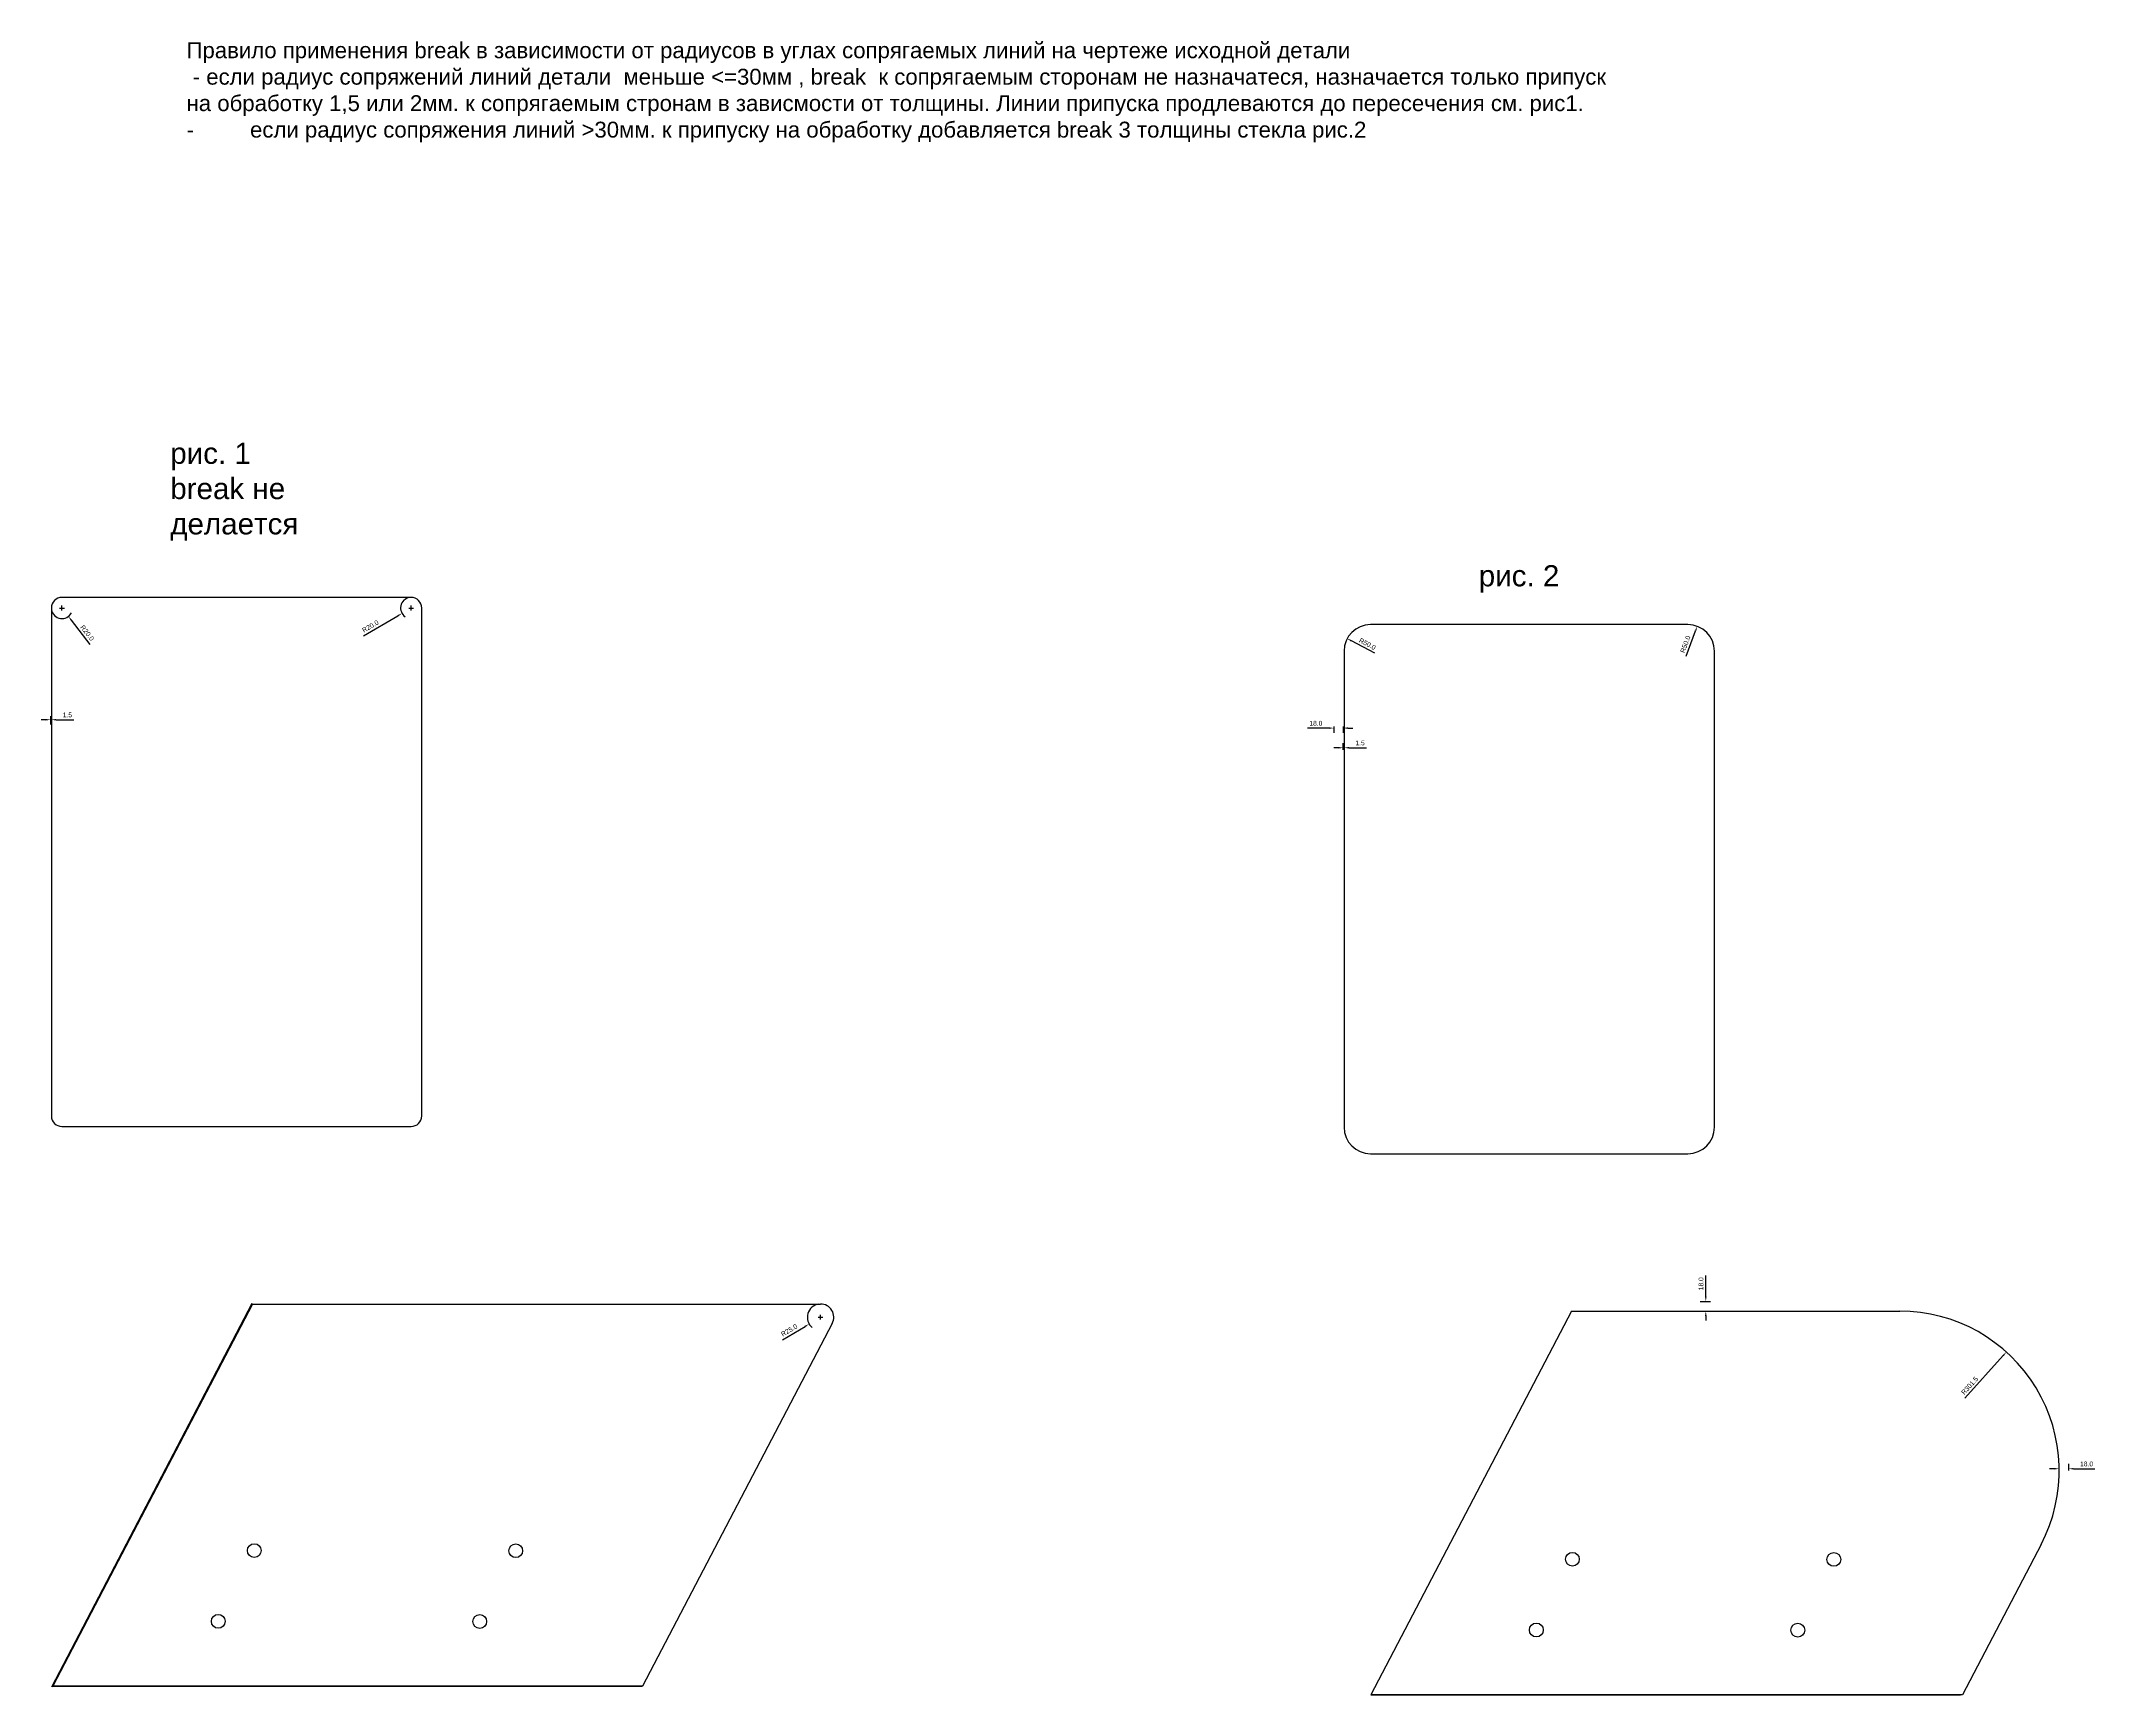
# Model space of a CAD drawing. Header units: inches. Extents: x 627 to 4509, y -573 to 2554.
import ezdxf

# ---------------------------------------------------------------- set-up
doc = ezdxf.new("R2010")
doc.units = ezdxf.units.IN
doc.layers.get('0').update_dxf_attribs({"lineweight": 25})
doc.styles.get("Standard").update_dxf_attribs({"font": 'Arial.ttf'})
doc.dimstyles.get("Standard").update_dxf_attribs({"dimscale": 50, "dimtxt": 0.18, "dimasz": 0.18, "dimexe": 0.18, "dimexo": 0.0625, "dimgap": 0.09, "dimtad": 1, "dimdec": 1, "dimzin": 0, "dimdsep": 46, "dimtxsty": 'Standard', "dimcen": 0.09, "dimadec": 1, "dimazin": 0, "dimtfac": 1, "dimtdec": 1, "dimtofl": 0, "dimtmove": 0, "dimatfit": 3, "dimfxl": 1, "dimtolj": 1, "dimtzin": 0, "dimarcsym": 0})

# ---------------------------------------------------------------- blocks, each defined once
blk = doc.blocks.new('*D27')
at = {"color": 0, "lineweight": -2, "ltscale": 4, "transparency": 16777216}
for p, q in [((662.1, 1481.9), (671.1, 1481.9)), ((666.6, 1477.4), (666.6, 1486.4)), ((719.7, 1413), (684.3, 1459))]:
    blk.add_line(p, q, dxfattribs=at)
blk.add_arc((666.6, 1481.9), 20, 188.9525, 333.3906, dxfattribs=at)
at = {"color": 0, "ltscale": 4, "transparency": 16777216}
blk.add_solid([(685.5, 1459.9), (683.1, 1458), (678.8, 1466.1)], dxfattribs=at)
at = {"layer": 'Defpoints', "color": 0, "ltscale": 4, "transparency": 16777216}
for p in [(666.6, 1481.9), (678.8, 1466.1)]:
    blk.add_point(p, dxfattribs=at)
at = {"color": 0, "ltscale": 4, "transparency": 16777216, "insert": (714.4, 1434.8), "char_height": 9, "attachment_point": 5, "rotation": 307.6075}
blk.add_mtext('\\A1;R20.0', dxfattribs=at)
blk = doc.blocks.new('*D28')
at = {"color": 0, "lineweight": -2, "ltscale": 4, "transparency": 16777216}
for p, q in [((1322.1, 1481.9), (1331.1, 1481.9)), ((1326.6, 1477.4), (1326.6, 1486.4)), ((1236.5, 1429.2), (1301.6, 1467.3))]:
    blk.add_line(p, q, dxfattribs=at)
blk.add_arc((1326.6, 1481.9), 20, 98.9525, 236.1011, dxfattribs=at)
at = {"color": 0, "ltscale": 4, "transparency": 16777216}
blk.add_solid([(1300.8, 1468.6), (1302.3, 1466), (1309.3, 1471.8)], dxfattribs=at)
at = {"layer": 'Defpoints', "color": 0, "ltscale": 4, "transparency": 16777216}
for p in [(1326.6, 1481.9), (1309.3, 1471.8)]:
    blk.add_point(p, dxfattribs=at)
at = {"color": 0, "ltscale": 4, "transparency": 16777216, "insert": (1249.6, 1447.4), "char_height": 9, "attachment_point": 5, "rotation": 30.318}
blk.add_mtext('\\A1;R20.0', dxfattribs=at)
blk = doc.blocks.new('*D29')
at = {"color": 0, "lineweight": -2, "ltscale": 4, "transparency": 16777216}
blk.add_line((3147.8, 1396.3), (3103.8, 1419.8), dxfattribs=at)
at = {"color": 0, "ltscale": 4, "transparency": 16777216}
blk.add_solid([(3104.5, 1421.2), (3103, 1418.5), (3095.8, 1424.1)], dxfattribs=at)
at = {"layer": 'Defpoints', "color": 0, "ltscale": 4, "transparency": 16777216}
for p in [(3095.8, 1424.1), (3139.9, 1400.5)]:
    blk.add_point(p, dxfattribs=at)
at = {"color": 0, "ltscale": 4, "transparency": 16777216, "insert": (3134, 1413.9), "char_height": 9, "attachment_point": 5, "rotation": 331.8268}
blk.add_mtext('\\A1;R50.0', dxfattribs=at)
blk = doc.blocks.new('*D30')
at = {"color": 0, "lineweight": -2, "ltscale": 4, "transparency": 16777216}
blk.add_line((3736.4, 1391), (3754.2, 1438.9), dxfattribs=at)
at = {"color": 0, "ltscale": 4, "transparency": 16777216}
blk.add_solid([(3752.8, 1439.4), (3755.6, 1438.4), (3757.4, 1447.3)], dxfattribs=at)
at = {"layer": 'Defpoints', "color": 0, "ltscale": 4, "transparency": 16777216}
for p in [(3757.4, 1447.3), (3739.9, 1400.5)]:
    blk.add_point(p, dxfattribs=at)
at = {"color": 0, "ltscale": 4, "transparency": 16777216, "insert": (3735, 1413.4), "char_height": 9, "attachment_point": 5, "rotation": 69.5518}
blk.add_mtext('\\A1;R50.0', dxfattribs=at)
blk = doc.blocks.new('*D31')
at = {"color": 0, "lineweight": -2, "ltscale": 4, "transparency": 16777216}
blk.add_line((4263, -11.8), (4335.7, 68.9), dxfattribs=at)
at = {"color": 0, "ltscale": 4, "transparency": 16777216}
blk.add_solid([(4334.6, 69.9), (4336.8, 67.9), (4341.7, 75.6)], dxfattribs=at)
at = {"layer": 'Defpoints', "color": 0, "ltscale": 4, "transparency": 16777216}
for p in [(4341.7, 75.6), (4140, -148.5)]:
    blk.add_point(p, dxfattribs=at)
at = {"color": 0, "ltscale": 4, "transparency": 16777216, "insert": (4272.4, 12.1), "char_height": 9, "attachment_point": 5, "rotation": 48.0105}
blk.add_mtext('\\A1;R301.5', dxfattribs=at)
blk = doc.blocks.new('*D32')
at = {"color": 0, "lineweight": -2, "ltscale": 4, "transparency": 16777216}
for p, q in [((2028.2, 98.6), (2071.2, 124)), ((2095.9, 141.4), (2104.9, 141.4)), ((2100.4, 136.9), (2100.4, 145.9))]:
    blk.add_line(p, q, dxfattribs=at)
blk.add_arc((2100.4, 141.4), 25, 97.162, 231.2838, dxfattribs=at)
at = {"color": 0, "ltscale": 4, "transparency": 16777216}
blk.add_solid([(2070.4, 125.3), (2071.9, 122.7), (2078.9, 128.6)], dxfattribs=at)
at = {"layer": 'Defpoints', "color": 0, "ltscale": 4, "transparency": 16777216}
for p in [(2078.9, 128.6), (2100.4, 141.4)]:
    blk.add_point(p, dxfattribs=at)
at = {"color": 0, "ltscale": 4, "transparency": 16777216, "insert": (2041.2, 116.8), "char_height": 9, "attachment_point": 5, "rotation": 30.6573}
blk.add_mtext('\\A1;R25.0', dxfattribs=at)
blk = doc.blocks.new('*D33')
at = {"color": 0, "lineweight": -2, "ltscale": 4, "transparency": 16777216}
for p, q in [((636.1, 1270.8), (627.1, 1270.8)), ((645.1, 1277.6), (645.1, 1261.8)), ((646.6, 1277.6), (646.6, 1261.8)), ((655.6, 1270.8), (689.2, 1270.8))]:
    blk.add_line(p, q, dxfattribs=at)
at = {"color": 0, "ltscale": 4, "transparency": 16777216}
for points in [[(636.1, 1272.3), (636.1, 1269.3), (645.1, 1270.8)], [(655.6, 1272.3), (655.6, 1269.3), (646.6, 1270.8)]]:
    blk.add_solid(points, dxfattribs=at)
at = {"layer": 'Defpoints', "color": 0, "ltscale": 4, "transparency": 16777216}
for p in [(645.1, 1280.7), (646.6, 1280.7), (646.6, 1270.8)]:
    blk.add_point(p, dxfattribs=at)
at = {"color": 0, "ltscale": 4, "transparency": 16777216, "insert": (676.9, 1279.9), "char_height": 9, "attachment_point": 5}
blk.add_mtext('\\A1;1.5', dxfattribs=at)
blk = doc.blocks.new('*D35')
at = {"color": 0, "lineweight": -2, "ltscale": 4, "transparency": 16777216}
for p, q in [((3079.4, 1217.8), (3070.4, 1217.8)), ((3088.4, 1214), (3088.4, 1226.8)), ((3089.9, 1214), (3089.9, 1226.8)), ((3098.9, 1217.8), (3132.5, 1217.8))]:
    blk.add_line(p, q, dxfattribs=at)
at = {"color": 0, "ltscale": 4, "transparency": 16777216}
for points in [[(3079.4, 1219.3), (3079.4, 1216.3), (3088.4, 1217.8)], [(3098.9, 1219.3), (3098.9, 1216.3), (3089.9, 1217.8)]]:
    blk.add_solid(points, dxfattribs=at)
at = {"layer": 'Defpoints', "color": 0, "ltscale": 4, "transparency": 16777216}
for p in [(3088.4, 1217.8), (3088.4, 1210.9), (3089.9, 1210.9)]:
    blk.add_point(p, dxfattribs=at)
at = {"color": 0, "ltscale": 4, "transparency": 16777216, "insert": (3120.2, 1226.9), "char_height": 9, "attachment_point": 5}
blk.add_mtext('\\A1;1.5', dxfattribs=at)
blk = doc.blocks.new('*D36')
at = {"color": 0, "lineweight": -2, "ltscale": 4, "transparency": 16777216}
for p, q in [((3061.4, 1255), (3020.9, 1255)), ((3070.4, 1258.3), (3070.4, 1246)), ((3088.4, 1258.3), (3088.4, 1246)), ((3097.4, 1255), (3106.4, 1255))]:
    blk.add_line(p, q, dxfattribs=at)
at = {"color": 0, "ltscale": 4, "transparency": 16777216}
for points in [[(3061.4, 1256.5), (3061.4, 1253.5), (3070.4, 1255)], [(3097.4, 1256.5), (3097.4, 1253.5), (3088.4, 1255)]]:
    blk.add_solid(points, dxfattribs=at)
at = {"layer": 'Defpoints', "color": 0, "ltscale": 4, "transparency": 16777216}
for p in [(3070.4, 1261.4), (3070.4, 1255), (3088.4, 1261.4)]:
    blk.add_point(p, dxfattribs=at)
at = {"color": 0, "ltscale": 4, "transparency": 16777216, "insert": (3036.6, 1264.1), "char_height": 9, "attachment_point": 5}
blk.add_mtext('\\A1;18.0', dxfattribs=at)
blk = doc.blocks.new('*D37')
at = {"color": 0, "lineweight": -2, "ltscale": 4, "transparency": 16777216}
for p, q in [((4432.5, -145), (4423.5, -145)), ((4441.5, -148.4), (4441.5, -136)), ((4459.5, -148.4), (4459.5, -136)), ((4468.5, -145), (4509, -145))]:
    blk.add_line(p, q, dxfattribs=at)
at = {"color": 0, "ltscale": 4, "transparency": 16777216}
for points in [[(4432.5, -143.5), (4432.5, -146.5), (4441.5, -145)], [(4468.5, -143.5), (4468.5, -146.5), (4459.5, -145)]]:
    blk.add_solid(points, dxfattribs=at)
at = {"layer": 'Defpoints', "color": 0, "ltscale": 4, "transparency": 16777216}
for p in [(4441.5, -151.5), (4459.5, -145), (4459.5, -151.5)]:
    blk.add_point(p, dxfattribs=at)
at = {"color": 0, "ltscale": 4, "transparency": 16777216, "insert": (4493.3, -135.9), "char_height": 9, "attachment_point": 5}
blk.add_mtext('\\A1;18.0', dxfattribs=at)
blk = doc.blocks.new('*D38')
at = {"color": 0, "lineweight": -2, "ltscale": 4, "transparency": 16777216}
for p, q in [((3773.6, 180), (3773.6, 220.5)), ((3763.2, 171), (3782.6, 171)), ((3763.2, 153), (3782.6, 153)), ((3773.6, 144), (3773.6, 135))]:
    blk.add_line(p, q, dxfattribs=at)
at = {"color": 0, "ltscale": 4, "transparency": 16777216}
for points in [[(3772.1, 180), (3775.1, 180), (3773.6, 171)], [(3772.1, 144), (3775.1, 144), (3773.6, 153)]]:
    blk.add_solid(points, dxfattribs=at)
at = {"layer": 'Defpoints', "color": 0, "ltscale": 4, "transparency": 16777216}
for p in [(3760.1, 171), (3773.6, 171), (3760.1, 153)]:
    blk.add_point(p, dxfattribs=at)
at = {"color": 0, "ltscale": 4, "transparency": 16777216, "insert": (3764.5, 204.7), "char_height": 9, "attachment_point": 5, "rotation": 90}
blk.add_mtext('\\A1;18.0', dxfattribs=at)

msp = doc.modelspace()

# ---------------------------------------------------------------- linework, layer by layer
at = {"ltscale": 4}
for p, q in [((646.61, 1481.94), (646.61, 521.94)), ((1326.61, 1501.94), (666.61, 1501.94)), ((1346.61, 521.94), (1346.61, 1481.94)), ((3739.89, 1450.49), (3139.89, 1450.49)), ((3089.89, 1400.49), (3089.89, 500.49)), ((3789.89, 500.49), (3789.89, 1400.49)), ((666.61, 501.94), (1326.61, 501.94)), ((3139.89, 450.49), (3739.89, 450.49))]:
    msp.add_line(p, q, dxfattribs=at)
for p, q in [((1025.43, 167.07), (646.61, -557.63)), ((1026.76, 166.38), (649.09, -556.13)), ((1026.76, 166.38), (2100.41, 166.38)), ((2122.57, 129.79), (1764.02, -556.13)), ((3519.53, 153), (3140.29, -572.5)), ((3519.53, 153), (4140.07, 153)), ((4407.25, -288.15), (4258.61, -572.5)), ((649.09, -556.13), (1764.02, -556.13)), ((1764.02, -556.13), (649.09, -556.13)), ((3140.29, -572.5), (4255.23, -572.5)), ((4258.61, -572.5), (3140.29, -572.5))]:
    msp.add_line(p, q)
for centre in [(1030.17, -299.75), (1524.35, -300.06), (3521.37, -316.13), (4015.56, -316.43), (962.07, -433.4), (1456.26, -433.71), (3453.27, -449.78), (3947.46, -450.08)]:
    msp.add_circle(centre, 13)
for centre, radius, start, end in [((666.61, 1481.94), 20, 90, 180), ((1326.61, 1481.94), 20, 0, 90), ((3139.89, 1400.49), 50, 90, 180), ((3739.89, 1400.49), 50, 0, 90), ((666.61, 521.94), 20, 180, 270), ((1326.61, 521.94), 20, 270, 0), ((3139.89, 500.49), 50, 180, 270), ((3739.89, 500.49), 50, 270, 0)]:
    msp.add_arc(centre, radius, start, end, dxfattribs=at)
for centre, radius, start, end in [((2100.41, 141.38), 25, 332.40287, 90), ((4140.04, -148.5), 301.5, 332.40748, 89.99548)]:
    msp.add_arc(centre, radius, start, end)

# ---------------------------------------------------------------- texts
at = {"ltscale": 4, "attachment_point": 1}
for s, width, insert, char_height in [('{\\fArial|b0|i0|c204|p34;Правило применения }break {\\fArial|b0|i0|c204|p34;в зависимости от радиусов в углах сопрягаемых линий на чертеже исходной детали\\P - если радиус сопряжений линий детали  меньше }<={\\fArial|b0|i0|c204|p34;30мм , }break  {\\fArial|b0|i0|c204|p34;к сопрягаемым сторонам не назначатеся, назначается только припуск\\Pна обработку 1,5 или 2мм. к сопрягаемым стронам в зависмости от толщины. Линии припуска продлеваются до пересечения см. рис1.\\P\\pi-90,l101.6439,t101.6439;-^Iесли радиус сопряжения линий }>{\\fArial|b0|i0|c204|p34;30мм. к припуску на обработку добавляется }break 3{\\fArial|b0|i0|c204|p34; толщины стекла рис.2}', 2964.9534, (902.06, 2551.2), 30), ('{\\fArial|b0|i0|c204|p34;рис. 1 }break {\\fArial|b0|i0|c204|p34;не делается}', 235.6581, (871.27, 1794.46), 40), ('{\\fArial|b0|i0|c204|p34;рис. 2}', 235.6581, (3344.43, 1562.9), 40)]:
    msp.add_mtext_dynamic_manual_height_columns(s, width=width, gutter_width=1, heights=[0], dxfattribs=dict(at, insert=insert, char_height=char_height))

# ---------------------------------------------------------------- dimensions: what is measured, and where the dimension line sits
at = {"ltscale": 4}
for center, mpoint, picture, middle in [((666.61, 1481.94), (678.82, 1466.09), '*D27', (707.19, 1429.25)), ((1326.61, 1481.94), (1309.35, 1471.84), '*D28', (1254.16, 1439.57)), ((3739.89, 1400.49), (3757.36, 1447.34), '*D30', (3743.52, 1410.2)), ((3139.89, 1400.49), (3095.82, 1424.09), '*D29', (3129.74, 1405.93)), ((4140.04, -148.5), (4341.75, 75.59), '*D31', (4279.12, 6.01))]:
    dim = msp.add_radius_dim(center=center, mpoint=mpoint, dimstyle='Standard', dxfattribs=at)
    dim.commit()
    dim.dimension.update_dxf_attribs({"geometry": picture, "text_midpoint": middle, "dimtype": 164})
for base, p1, p2, picture, middle in [((646.61, 1270.85), (645.11, 1280.72), (646.61, 1280.72), '*D33', (676.91, 1279.95)), ((3070.39, 1254.99), (3088.39, 1261.43), (3070.39, 1261.43), '*D36', (3036.64, 1264.09)), ((4459.54, -144.98), (4441.53, -151.54), (4459.54, -151.54), '*D37', (4493.29, -135.89))]:
    dim = msp.add_linear_dim(base=base, p1=p1, p2=p2, dimstyle='Standard', dxfattribs=at)
    dim.commit()
    dim.dimension.update_dxf_attribs({"geometry": picture, "text_midpoint": middle})
dim = msp.add_linear_dim(base=(3088.39, 1217.78), p1=(3089.89, 1210.87), p2=(3088.39, 1210.87), dimstyle='Standard', dxfattribs=at)
dim.commit()
dim.dimension.update_dxf_attribs({"geometry": '*D35', "text_midpoint": (3120.2, 1217.78), "dimtype": 160})
dim = msp.add_linear_dim(base=(3773.57, 171), p1=(3760.12, 153), p2=(3760.12, 171), angle=90, dimstyle='Standard', dxfattribs=at)
dim.commit()
dim.dimension.update_dxf_attribs({"geometry": '*D38', "text_midpoint": (3764.47, 204.75)})
dim = msp.add_radius_dim(center=(2100.41, 141.38), mpoint=(2078.91, 128.63), dimstyle='Standard', dxfattribs=at)
dim.commit()
dim.dimension.update_dxf_attribs({"geometry": '*D32', "text_midpoint": (2041.17, 116.83)})

doc.saveas('drawing.dxf')
